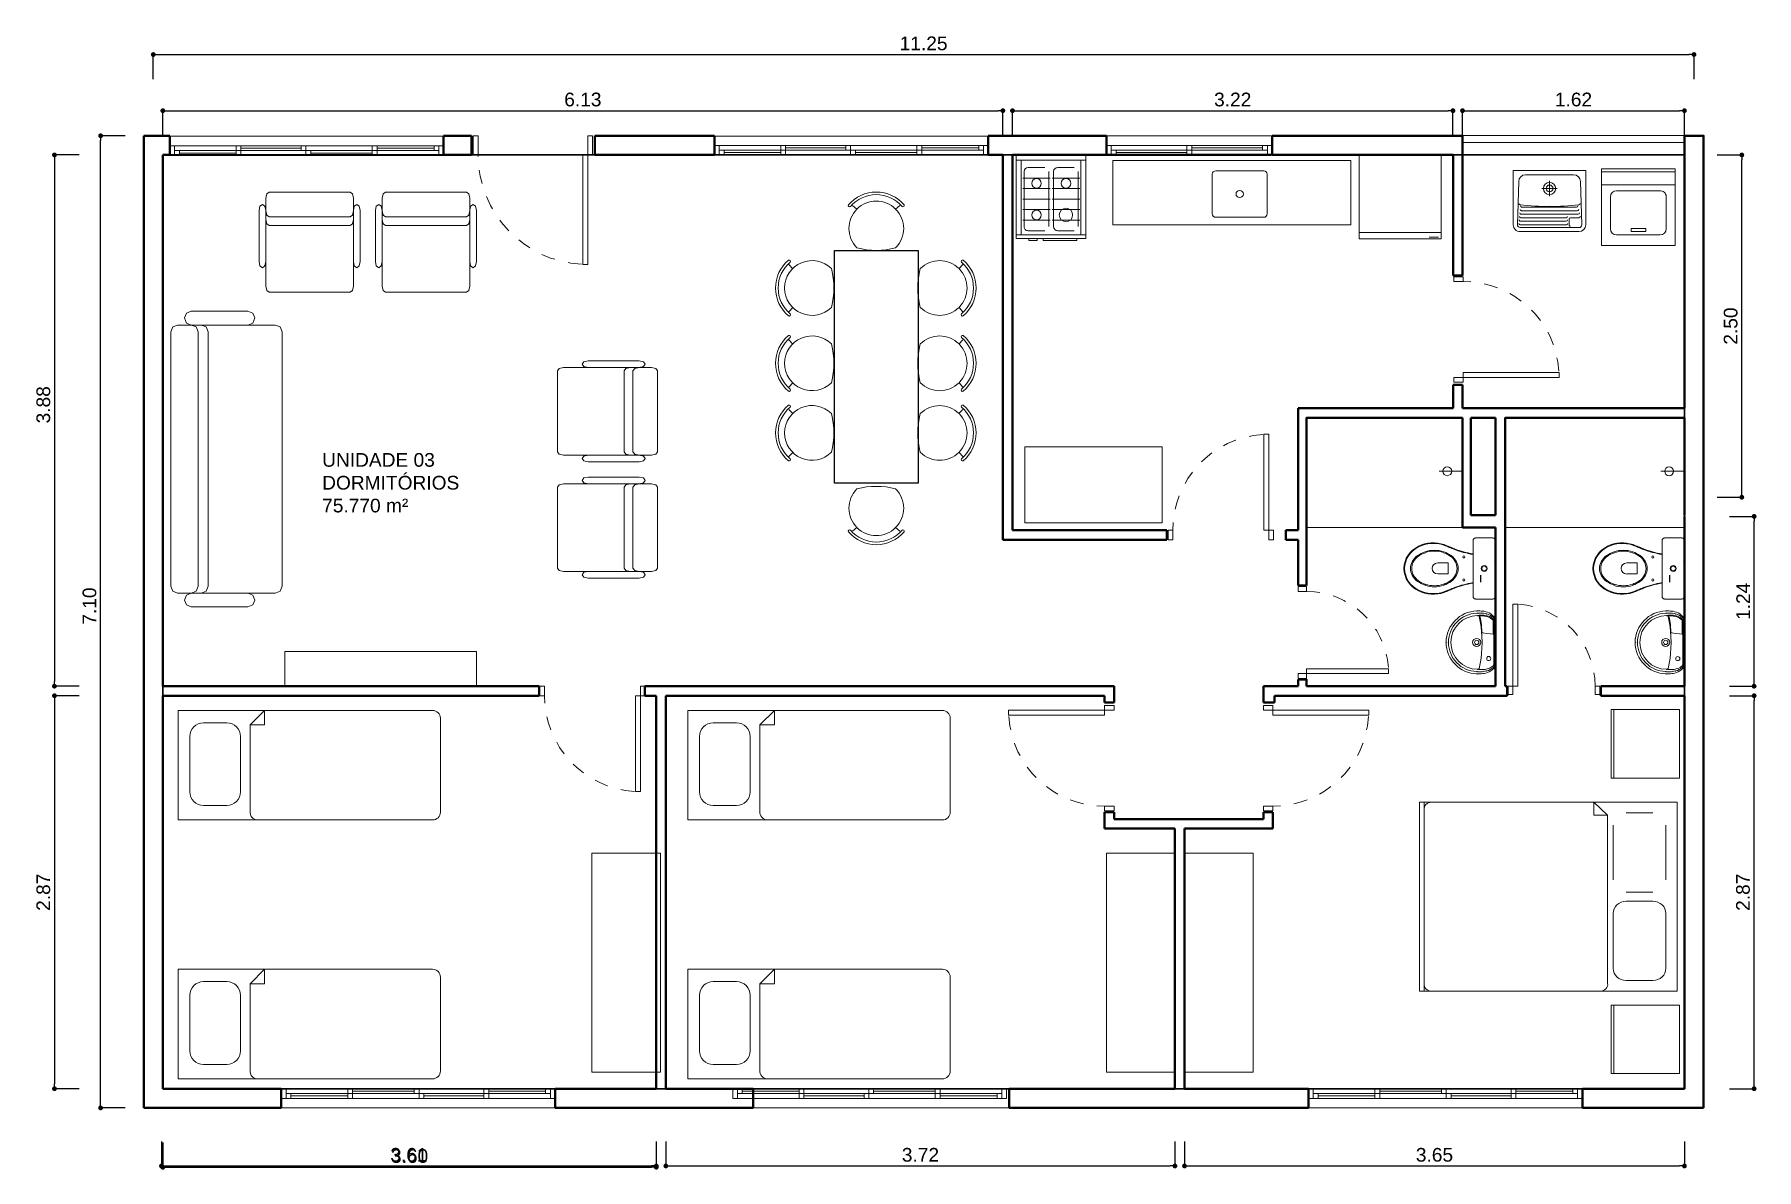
# Model space of a CAD drawing. Header units: millimetres. Extents: x 173 to 410, y -14 to 183.
# Drawn here: x 199.31 to 211.88, y 81.96 to 90.25 of the extents above; entities that cross this region are included whole.
import ezdxf

# ---------------------------------------------------------------- set-up
doc = ezdxf.new("R2010")
doc.units = ezdxf.units.MM
doc.linetypes.add('HIDDEN', pattern=[0.05, 0.025, -0.025])
doc.layers.get('0').update_dxf_attribs({"color": 4})
doc.layers.add('ar-mobiliario', color=7, linetype='Continuous')
doc.layers.add('ar-sanitarios-louças', color=7, linetype='Continuous')
for name, color, linetype, lineweight in [('ARQ Alvenaria', 201, 'Continuous', 40), ('ARQ Anotações', 2, 'Continuous', 5), ('ARQ Caixilharia', 140, 'Continuous', 9), ('ARQ Equipamento', 4, 'Continuous', 18), ('ARQ Projeções', 144, 'HIDDEN', 5), ('ARQ Visto', 152, 'Continuous', 13)]:
    doc.layers.add(name, color=color, linetype=linetype, lineweight=lineweight)
doc.layers.add('ARQ Áreas', color=7, linetype='Continuous', lineweight=30, true_color=0x0ce956, plot=False)
doc.styles.get("Standard").update_dxf_attribs({"font": 'arial.ttf'})
doc.dimstyles.new('Executivo 1-50', dxfattribs={"dimtxt": 0.1, "dimasz": 0.035, "dimexe": 0, "dimexo": 0.0625, "dimgap": 0.03, "dimtad": 1, "dimzin": 0, "dimdsep": 46, "dimtxsty": 'Standard', "dimblk": 'DOT', "dimcen": 0.09, "dimclrd": 8, "dimclre": 8, "dimadec": 0, "dimazin": 0, "dimtfac": 1, "dimtix": 1, "dimtmove": 2, "dimatfit": 3, "dimldrblk": 'DOT', "dimfxl": 0.18, "dimfxlon": 1, "dimtolj": 1, "dimtzin": 0, "dimarcsym": 0})

msp = doc.modelspace()

# ---------------------------------------------------------------- texts
at = {"layer": 'ARQ Anotações', "insert": (201.909, 86.9743), "char_height": 0.1, "attachment_point": 5}
msp.add_mtext('\\pxql;UNIDADE 03\\PDORMITÓRIOS\\P75.770 m²', dxfattribs=at)

# ---------------------------------------------------------------- blocks, each defined once
blk = doc.blocks.new('SLAB_19', base_point=(-13.105, -3.32))
at = {"layer": 'ar-mobiliario', "color": 8, "linetype": 'Continuous', "lineweight": 13, "true_color": 0x747474, "flags": 128}
blk.add_lwpolyline([(-13.105, -3.32), (-13.105, -3.82), (-11.505, -3.82), (-11.505, -3.32)], close=True, dxfattribs=at)
blk = doc.blocks.new('PSN_Single Bed', base_point=(23.006, 28.013))
at = {"layer": 'ar-mobiliario', "color": 8, "linetype": 'Continuous', "lineweight": 13, "true_color": 0x747474}
for p, q in [((23.193, 29.912), (23.193, 29.946)), ((23.993, 29.946), (23.193, 29.946)), ((23.993, 29.912), (23.993, 29.946)), ((23.193, 29.912), (23.193, 28.088)), ((23.383, 29.861), (23.788, 29.861)), ((23.993, 29.912), (23.993, 28.088)), ((23.283, 29.761), (23.283, 29.591)), ((23.888, 29.761), (23.888, 29.591)), ((23.383, 29.491), (23.788, 29.491)), ((23.298, 29.42), (23.193, 29.315)), ((23.193, 29.315), (23.298, 29.315)), ((23.298, 29.315), (23.298, 29.42)), ((23.929, 29.42), (23.298, 29.42)), ((23.936, 28.031), (23.25, 28.031))]:
    blk.add_line(p, q, dxfattribs=at)
for centre, radius, start, end in [((23.383, 29.761), 0.1, 90, 180), ((23.788, 29.761), 0.1, 0, 90), ((23.383, 29.591), 0.1, 180, 270), ((23.788, 29.591), 0.1, 270, 0), ((23.936, 29.364), 0.0571, 0, 97.1348), ((23.25, 28.088), 0.057, 180, 270), ((23.936, 28.088), 0.057, 270, 360)]:
    blk.add_arc(centre, radius, start, end, dxfattribs=at)
blk = doc.blocks.new('PSR_Double Bed', base_point=(23.006, 28.013))
at = {"layer": 'ar-mobiliario', "color": 8, "linetype": 'Continuous', "lineweight": 13, "true_color": 0x747474}
for p, q in [((23.024, 29.732), (23.059, 29.732)), ((23.024, 28.182), (23.024, 29.732)), ((23.059, 29.732), (24.94, 29.732)), ((23.059, 28.182), (23.059, 29.732)), ((24.448, 29.626), (24.343, 29.732)), ((24.343, 29.732), (24.343, 29.626)), ((24.343, 29.626), (24.448, 29.626)), ((24.448, 28.245), (24.448, 29.626)), ((24.79, 29.645), (24.59, 29.645)), ((24.94, 29.732), (24.974, 29.732)), ((24.974, 28.182), (24.974, 29.732)), ((24.49, 29.545), (24.49, 29.095)), ((24.89, 29.545), (24.89, 29.095)), ((24.79, 28.995), (24.59, 28.995)), ((24.79, 28.919), (24.59, 28.919)), ((24.49, 28.369), (24.49, 28.819)), ((24.89, 28.369), (24.89, 28.819)), ((23.024, 28.182), (23.059, 28.182)), ((23.059, 28.182), (24.94, 28.182)), ((24.79, 28.269), (24.59, 28.269)), ((24.94, 28.182), (24.974, 28.182))]:
    blk.add_line(p, q, dxfattribs=at)
for centre, radius, start, end in [((23.115, 29.675), 0.0571, 90, 187.1348), ((24.59, 28.819), 0.1, 90, 180), ((24.79, 28.819), 0.1, 0, 90), ((24.59, 28.369), 0.1, 180, 270), ((24.79, 28.369), 0.1, 270, 0), ((23.115, 28.238), 0.0571, 172.8651, 270), ((24.392, 28.238), 0.0571, 270, 7.1348)]:
    blk.add_arc(centre, radius, start, end, dxfattribs=at)
blk = doc.blocks.new('Cab Base 1D-Drawer_2', base_point=(23.006, 28.013))
at = {"layer": 'ar-mobiliario', "color": 8, "linetype": 'Continuous', "lineweight": 13, "true_color": 0x747474}
for p, q in [((23.006, 28.513), (23.506, 28.513)), ((23.006, 28.013), (23.006, 28.513)), ((23.006, 28.493), (23.506, 28.493)), ((23.506, 28.013), (23.506, 28.513)), ((23.006, 28.013), (23.506, 28.013))]:
    blk.add_line(p, q, dxfattribs=at)
blk = doc.blocks.new('SLAB_18', base_point=(-7.555, -6.26))
at = {"layer": 'ar-mobiliario', "color": 8, "linetype": 'Continuous', "lineweight": 13, "true_color": 0x747474, "flags": 128}
blk.add_lwpolyline([(-7.555, -6.26), (-7.302, -6.26), (-7.302, -4.86), (-7.555, -4.86)], close=True, dxfattribs=at)
blk = doc.blocks.new('PSR_Tanque 25L', base_point=(23.006, 28.013))
at = {"layer": 'ar-sanitarios-louças', "color": 8, "linetype": 'Continuous', "lineweight": 13, "true_color": 0x747474}
for p, q in [((22.871, 28.408), (23.401, 28.408)), ((22.871, 28.408), (22.871, 28.013)), ((22.911, 28.328), (22.901, 28.013)), ((22.961, 28.378), (23.311, 28.378)), ((23.136, 28.278), (23.136, 28.334)), ((23.194, 28.408), (23.248, 28.408)), ((23.361, 28.328), (23.371, 28.013)), ((23.401, 28.408), (23.401, 28.013)), ((23.136, 28.278), (23.08, 28.278)), ((23.136, 28.278), (23.192, 28.278)), ((23.136, 28.278), (23.136, 28.222)), ((22.926, 28.064), (23.136, 28.064)), ((22.929, 28.09), (23.136, 28.09)), ((22.932, 28.115), (23.136, 28.115)), ((22.935, 28.141), (23.136, 28.141)), ((23.333, 28.141), (23.136, 28.141)), ((23.339, 28.115), (23.136, 28.115)), ((23.346, 28.09), (23.136, 28.09)), ((23.257, 28.064), (23.136, 28.064)), ((23.279, 28.012), (23.279, 28.054)), ((23.289, 28.064), (23.351, 28.064)), ((22.921, 28.013), (23.136, 28.013)), ((23.351, 27.993), (22.921, 27.993)), ((23.351, 27.963), (22.921, 27.963)), ((22.923, 28.039), (23.136, 28.039)), ((23.258, 28.039), (23.136, 28.039)), ((23.26, 28.013), (23.136, 28.013))]:
    blk.add_line(p, q, dxfattribs=at)
for radius in [0.0452, 0.025]:
    blk.add_circle((23.136, 28.278), radius, dxfattribs=at)
for centre, radius, start, end in [((22.961, 28.328), 0.05, 90, 180), ((23.311, 28.328), 0.05, 0, 90), ((22.922, 28.169), 0.01, 180, 270), ((23.35, 28.169), 0.01, 270, 0), ((22.923, 28.049), 0.01, 180, 270), ((22.926, 28.074), 0.01, 180, 270), ((22.929, 28.1), 0.01, 180, 270), ((23.095, 29.402), 1.255, 262.0871, 271.891), ((22.932, 28.125), 0.01, 180, 270), ((22.935, 28.151), 0.01, 180, 270), ((23.177, 29.402), 1.255, 268.109, 277.9129), ((23.257, 28.074), 0.01, 270, 0), ((23.258, 28.049), 0.01, 270, 0), ((23.289, 28.054), 0.01, 90, 180), ((23.333, 28.151), 0.01, 270, 0), ((23.339, 28.125), 0.01, 270, 0), ((23.346, 28.1), 0.01, 270, 0), ((23.351, 28.074), 0.01, 270, 0), ((22.921, 28.013), 0.05, 180, 270), ((22.921, 28.013), 0.02, 178.6718, 270), ((22.921, 28.023), 0.01, 180, 270), ((23.26, 28.023), 0.01, 270, 0), ((23.289, 28.012), 0.01, 180, 270), ((23.351, 28.013), 0.05, 270, 0), ((23.351, 28.012), 0.02, 270, 1.3282)]:
    blk.add_arc(centre, radius, start, end, dxfattribs=at)
blk = doc.blocks.new('PSN_LoveSeat Basic', base_point=(23.006, 28.013))
at = {"layer": 'ar-mobiliario', "color": 8, "linetype": 'Continuous', "lineweight": 13, "true_color": 0x747474}
for p, q in [((23.006, 28.776), (23.02, 28.812)), ((23.02, 28.812), (23.056, 28.826)), ((23.056, 28.826), (24.277, 28.826)), ((24.312, 28.812), (24.277, 28.826)), ((24.327, 28.776), (24.312, 28.812)), ((23.006, 28.063), (23.006, 28.776)), ((24.327, 28.063), (24.327, 28.776)), ((22.904, 28.576), (22.918, 28.612)), ((22.904, 28.576), (22.904, 28.163)), ((22.918, 28.612), (22.954, 28.626)), ((22.99, 28.612), (22.954, 28.626)), ((23.006, 28.576), (22.99, 28.612)), ((24.327, 28.576), (24.341, 28.612)), ((24.341, 28.612), (24.378, 28.626)), ((24.414, 28.612), (24.378, 28.626)), ((24.428, 28.576), (24.414, 28.612)), ((24.428, 28.576), (24.428, 28.163)), ((23.006, 28.235), (23.02, 28.271)), ((23.02, 28.271), (23.056, 28.285)), ((23.056, 28.285), (24.277, 28.285)), ((24.312, 28.271), (24.277, 28.285)), ((24.327, 28.235), (24.312, 28.271)), ((22.904, 28.163), (22.918, 28.127)), ((22.918, 28.127), (22.954, 28.113)), ((22.99, 28.127), (22.954, 28.113)), ((23.006, 28.163), (22.99, 28.127)), ((23.006, 28.163), (23.02, 28.199)), ((23.02, 28.199), (23.056, 28.213)), ((23.056, 28.213), (24.277, 28.213)), ((24.312, 28.199), (24.277, 28.213)), ((24.327, 28.163), (24.312, 28.199)), ((24.327, 28.163), (24.341, 28.127)), ((24.341, 28.127), (24.378, 28.113)), ((24.414, 28.127), (24.378, 28.113)), ((24.428, 28.163), (24.414, 28.127)), ((23.006, 28.063), (23.02, 28.027)), ((23.02, 28.027), (23.056, 28.013)), ((23.056, 28.013), (24.277, 28.013)), ((24.312, 28.027), (24.277, 28.013)), ((24.327, 28.063), (24.312, 28.027))]:
    blk.add_line(p, q, dxfattribs=at)
blk = doc.blocks.new('_DOT')
at = {"color": 0, "linetype": 'ByBlock', "lineweight": -2}
blk.add_line((-0.5, 0), (-1, 0), dxfattribs=at)
at = {"color": 0, "linetype": 'ByBlock', "const_width": 0.5}
blk.add_lwpolyline([(-0.25, 0, 1), (0.25, 0, 1)], format="xyb", close=True, dxfattribs=at)
blk = doc.blocks.new('*D2293')
at = {"layer": 'ARQ Anotações', "color": 8, "lineweight": -2, "transparency": 16777216}
for p, q in [((200.175, 89.922), (200.175, 90.102)), ((200.21, 90.102), (211.39, 90.102)), ((211.425, 89.922), (211.425, 90.102))]:
    blk.add_line(p, q, dxfattribs=at)
at = {"layer": 'Defpoints', "color": 0, "transparency": 16777216}
for p in [(211.425, 90.102), (200.175, 89.208), (211.425, 89.208)]:
    blk.add_point(p, dxfattribs=at)
at = {"layer": 'ARQ Anotações', "color": 8, "lineweight": -2, "transparency": 16777216, "xscale": 0.035, "yscale": 0.035, "zscale": 0.035, "rotation": 180}
blk.add_blockref('_DOT', (200.175, 90.102), dxfattribs=at)
at = {"layer": 'ARQ Anotações', "color": 8, "lineweight": -2, "transparency": 16777216, "xscale": 0.035, "yscale": 0.035, "zscale": 0.035}
blk.add_blockref('_DOT', (211.425, 90.102), dxfattribs=at)
at = {"layer": 'ARQ Anotações', "color": 0, "transparency": 16777216, "insert": (205.8, 90.183), "char_height": 0.1, "attachment_point": 5}
blk.add_mtext('\\A1;11.25', dxfattribs=at)
blk = doc.blocks.new('*D2294')
at = {"layer": 'ARQ Anotações', "color": 8, "lineweight": -2, "transparency": 16777216}
for p, q in [((199.971, 89.509), (199.791, 89.509)), ((199.791, 82.444), (199.791, 89.474)), ((199.971, 82.409), (199.791, 82.409))]:
    blk.add_line(p, q, dxfattribs=at)
at = {"layer": 'Defpoints', "color": 0, "transparency": 16777216}
for p in [(199.791, 89.509), (200.105, 89.509), (200.105, 82.409)]:
    blk.add_point(p, dxfattribs=at)
at = {"layer": 'ARQ Anotações', "color": 8, "lineweight": -2, "transparency": 16777216, "xscale": 0.035, "yscale": 0.035, "zscale": 0.035}
for p, rotation in [((199.791, 89.509), 90), ((199.791, 82.409), 270)]:
    blk.add_blockref('_DOT', p, dxfattribs=dict(at, rotation=rotation))
at = {"layer": 'ARQ Anotações', "color": 0, "transparency": 16777216, "insert": (199.71, 86.074), "char_height": 0.1, "attachment_point": 5, "rotation": 90}
blk.add_mtext('\\A1;7.10', dxfattribs=at)
blk = doc.blocks.new('*D2295')
at = {"layer": 'ARQ Anotações', "color": 8, "lineweight": -2, "transparency": 16777216}
for p, q in [((203.918, 82.165), (203.918, 81.985)), ((207.635, 82.165), (207.635, 81.985)), ((203.953, 81.985), (207.6, 81.985))]:
    blk.add_line(p, q, dxfattribs=at)
at = {"layer": 'Defpoints', "color": 0, "transparency": 16777216}
for p in [(203.918, 82.549), (207.635, 82.549), (207.635, 81.985)]:
    blk.add_point(p, dxfattribs=at)
at = {"layer": 'ARQ Anotações', "color": 8, "lineweight": -2, "transparency": 16777216, "xscale": 0.035, "yscale": 0.035, "zscale": 0.035, "rotation": 180}
blk.add_blockref('_DOT', (203.918, 81.985), dxfattribs=at)
at = {"layer": 'ARQ Anotações', "color": 8, "lineweight": -2, "transparency": 16777216, "xscale": 0.035, "yscale": 0.035, "zscale": 0.035}
blk.add_blockref('_DOT', (207.635, 81.985), dxfattribs=at)
at = {"layer": 'ARQ Anotações', "color": 0, "transparency": 16777216, "insert": (205.777, 82.066), "char_height": 0.1, "attachment_point": 5}
blk.add_mtext('\\A1;3.72', dxfattribs=at)
blk = doc.blocks.new('*D2296')
at = {"layer": 'ARQ Anotações', "color": 8, "lineweight": -2, "transparency": 16777216}
for p, q in [((207.705, 82.165), (207.705, 81.985)), ((211.355, 82.165), (211.355, 81.985)), ((207.74, 81.985), (211.32, 81.985))]:
    blk.add_line(p, q, dxfattribs=at)
at = {"layer": 'Defpoints', "color": 0, "transparency": 16777216}
for p in [(207.705, 82.549), (211.355, 82.549), (211.355, 81.985)]:
    blk.add_point(p, dxfattribs=at)
at = {"layer": 'ARQ Anotações', "color": 8, "lineweight": -2, "transparency": 16777216, "xscale": 0.035, "yscale": 0.035, "zscale": 0.035, "rotation": 180}
blk.add_blockref('_DOT', (207.705, 81.985), dxfattribs=at)
at = {"layer": 'ARQ Anotações', "color": 8, "lineweight": -2, "transparency": 16777216, "xscale": 0.035, "yscale": 0.035, "zscale": 0.035}
blk.add_blockref('_DOT', (211.355, 81.985), dxfattribs=at)
at = {"layer": 'ARQ Anotações', "color": 0, "transparency": 16777216, "insert": (209.53, 82.066), "char_height": 0.1, "attachment_point": 5}
blk.add_mtext('\\A1;3.65', dxfattribs=at)
blk = doc.blocks.new('*D2297')
at = {"layer": 'ARQ Anotações', "color": 8, "lineweight": -2, "transparency": 16777216}
for p, q in [((211.684, 85.419), (211.864, 85.419)), ((211.864, 82.584), (211.864, 85.384)), ((211.684, 82.549), (211.864, 82.549))]:
    blk.add_line(p, q, dxfattribs=at)
at = {"layer": 'Defpoints', "color": 0, "transparency": 16777216}
for p in [(211.355, 85.419), (211.864, 85.419), (211.355, 82.549)]:
    blk.add_point(p, dxfattribs=at)
at = {"layer": 'ARQ Anotações', "color": 8, "lineweight": -2, "transparency": 16777216, "xscale": 0.035, "yscale": 0.035, "zscale": 0.035}
for p, rotation in [((211.864, 85.419), 90), ((211.864, 82.549), 270)]:
    blk.add_blockref('_DOT', p, dxfattribs=dict(at, rotation=rotation))
at = {"layer": 'ARQ Anotações', "color": 0, "transparency": 16777216, "insert": (211.783, 83.984), "char_height": 0.1, "attachment_point": 5, "rotation": 90}
blk.add_mtext('\\A1;2.87', dxfattribs=at)
blk = doc.blocks.new('*D2298')
at = {"layer": 'ARQ Anotações', "color": 8, "lineweight": -2, "transparency": 16777216}
for p, q in [((211.684, 86.729), (211.864, 86.729)), ((211.864, 85.524), (211.864, 86.694)), ((211.684, 85.489), (211.864, 85.489))]:
    blk.add_line(p, q, dxfattribs=at)
at = {"layer": 'Defpoints', "color": 0, "transparency": 16777216}
for p in [(211.355, 86.729), (211.864, 86.729), (211.355, 85.489)]:
    blk.add_point(p, dxfattribs=at)
at = {"layer": 'ARQ Anotações', "color": 8, "lineweight": -2, "transparency": 16777216, "xscale": 0.035, "yscale": 0.035, "zscale": 0.035}
for p, rotation in [((211.864, 86.729), 90), ((211.864, 85.489), 270)]:
    blk.add_blockref('_DOT', p, dxfattribs=dict(at, rotation=rotation))
at = {"layer": 'ARQ Anotações', "color": 0, "transparency": 16777216, "insert": (211.784, 86.109), "char_height": 0.1, "attachment_point": 5, "rotation": 90}
blk.add_mtext('\\A1;1.24', dxfattribs=at)
blk = doc.blocks.new('*D2299')
at = {"layer": 'ARQ Anotações', "color": 8, "lineweight": -2, "transparency": 16777216}
for p, q in [((211.594, 89.369), (211.774, 89.369)), ((211.774, 86.904), (211.774, 89.334)), ((211.594, 86.869), (211.774, 86.869))]:
    blk.add_line(p, q, dxfattribs=at)
at = {"layer": 'Defpoints', "color": 0, "transparency": 16777216}
for p in [(211.355, 89.369), (211.774, 89.369), (211.355, 86.869)]:
    blk.add_point(p, dxfattribs=at)
at = {"layer": 'ARQ Anotações', "color": 8, "lineweight": -2, "transparency": 16777216, "xscale": 0.035, "yscale": 0.035, "zscale": 0.035}
for p, rotation in [((211.774, 89.369), 90), ((211.774, 86.869), 270)]:
    blk.add_blockref('_DOT', p, dxfattribs=dict(at, rotation=rotation))
at = {"layer": 'ARQ Anotações', "color": 0, "transparency": 16777216, "insert": (211.693, 88.119), "char_height": 0.1, "attachment_point": 5, "rotation": 90}
blk.add_mtext('\\A1;2.50', dxfattribs=at)
blk = doc.blocks.new('*D2300')
at = {"layer": 'ARQ Anotações', "color": 8, "lineweight": -2, "transparency": 16777216}
for p, q in [((199.634, 89.369), (199.454, 89.369)), ((199.454, 89.334), (199.454, 85.524)), ((199.634, 85.489), (199.454, 85.489))]:
    blk.add_line(p, q, dxfattribs=at)
at = {"layer": 'Defpoints', "color": 0, "transparency": 16777216}
for p in [(200.175, 89.369), (199.454, 85.489), (200.245, 85.489)]:
    blk.add_point(p, dxfattribs=at)
at = {"layer": 'ARQ Anotações', "color": 8, "lineweight": -2, "transparency": 16777216, "xscale": 0.035, "yscale": 0.035, "zscale": 0.035}
for p, rotation in [((199.454, 89.369), 90), ((199.454, 85.489), 270)]:
    blk.add_blockref('_DOT', p, dxfattribs=dict(at, rotation=rotation))
at = {"layer": 'ARQ Anotações', "color": 0, "transparency": 16777216, "insert": (199.373, 87.544), "char_height": 0.1, "attachment_point": 5, "rotation": 90}
blk.add_mtext('\\A1;3.88', dxfattribs=at)
blk = doc.blocks.new('*D2301')
at = {"layer": 'ARQ Anotações', "color": 8, "lineweight": -2, "transparency": 16777216}
for p, q in [((199.634, 85.419), (199.454, 85.419)), ((199.454, 85.384), (199.454, 82.584)), ((199.634, 82.549), (199.454, 82.549))]:
    blk.add_line(p, q, dxfattribs=at)
at = {"layer": 'Defpoints', "color": 0, "transparency": 16777216}
for p in [(200.245, 85.419), (199.454, 82.549), (200.245, 82.549)]:
    blk.add_point(p, dxfattribs=at)
at = {"layer": 'ARQ Anotações', "color": 8, "lineweight": -2, "transparency": 16777216, "xscale": 0.035, "yscale": 0.035, "zscale": 0.035}
for p, rotation in [((199.454, 85.419), 90), ((199.454, 82.549), 270)]:
    blk.add_blockref('_DOT', p, dxfattribs=dict(at, rotation=rotation))
at = {"layer": 'ARQ Anotações', "color": 0, "transparency": 16777216, "insert": (199.373, 83.984), "char_height": 0.1, "attachment_point": 5, "rotation": 90}
blk.add_mtext('\\A1;2.87', dxfattribs=at)
blk = doc.blocks.new('*D2302')
at = {"layer": 'ARQ Anotações', "color": 8, "lineweight": -2, "transparency": 16777216}
for p, q in [((200.245, 89.512), (200.245, 89.692)), ((200.28, 89.692), (206.344, 89.692)), ((206.379, 89.512), (206.379, 89.692))]:
    blk.add_line(p, q, dxfattribs=at)
at = {"layer": 'Defpoints', "color": 0, "transparency": 16777216}
for p in [(206.379, 89.692), (200.245, 89.369), (206.379, 89.369)]:
    blk.add_point(p, dxfattribs=at)
at = {"layer": 'ARQ Anotações', "color": 8, "lineweight": -2, "transparency": 16777216, "xscale": 0.035, "yscale": 0.035, "zscale": 0.035, "rotation": 180}
blk.add_blockref('_DOT', (200.245, 89.692), dxfattribs=at)
at = {"layer": 'ARQ Anotações', "color": 8, "lineweight": -2, "transparency": 16777216, "xscale": 0.035, "yscale": 0.035, "zscale": 0.035}
blk.add_blockref('_DOT', (206.379, 89.692), dxfattribs=at)
at = {"layer": 'ARQ Anotações', "color": 0, "transparency": 16777216, "insert": (203.312, 89.773), "char_height": 0.1, "attachment_point": 5}
blk.add_mtext('\\A1;6.13', dxfattribs=at)
blk = doc.blocks.new('*D2303')
at = {"layer": 'ARQ Anotações', "color": 8, "lineweight": -2, "transparency": 16777216}
for p, q in [((206.449, 89.512), (206.449, 89.692)), ((206.484, 89.692), (209.63, 89.692)), ((209.665, 89.512), (209.665, 89.692))]:
    blk.add_line(p, q, dxfattribs=at)
at = {"layer": 'Defpoints', "color": 0, "transparency": 16777216}
for p in [(209.665, 89.692), (206.449, 89.369), (209.665, 89.369)]:
    blk.add_point(p, dxfattribs=at)
at = {"layer": 'ARQ Anotações', "color": 8, "lineweight": -2, "transparency": 16777216, "xscale": 0.035, "yscale": 0.035, "zscale": 0.035, "rotation": 180}
blk.add_blockref('_DOT', (206.449, 89.692), dxfattribs=at)
at = {"layer": 'ARQ Anotações', "color": 8, "lineweight": -2, "transparency": 16777216, "xscale": 0.035, "yscale": 0.035, "zscale": 0.035}
blk.add_blockref('_DOT', (209.665, 89.692), dxfattribs=at)
at = {"layer": 'ARQ Anotações', "color": 0, "transparency": 16777216, "insert": (208.057, 89.773), "char_height": 0.1, "attachment_point": 5}
blk.add_mtext('\\A1;3.22', dxfattribs=at)
blk = doc.blocks.new('*D2304')
at = {"layer": 'ARQ Anotações', "color": 8, "lineweight": -2, "transparency": 16777216}
for p, q in [((209.735, 89.512), (209.735, 89.692)), ((209.77, 89.692), (211.32, 89.692)), ((211.355, 89.512), (211.355, 89.692))]:
    blk.add_line(p, q, dxfattribs=at)
at = {"layer": 'Defpoints', "color": 0, "transparency": 16777216}
for p in [(211.355, 89.692), (209.735, 89.369), (211.355, 89.369)]:
    blk.add_point(p, dxfattribs=at)
at = {"layer": 'ARQ Anotações', "color": 8, "lineweight": -2, "transparency": 16777216, "xscale": 0.035, "yscale": 0.035, "zscale": 0.035, "rotation": 180}
blk.add_blockref('_DOT', (209.735, 89.692), dxfattribs=at)
at = {"layer": 'ARQ Anotações', "color": 8, "lineweight": -2, "transparency": 16777216, "xscale": 0.035, "yscale": 0.035, "zscale": 0.035}
blk.add_blockref('_DOT', (211.355, 89.692), dxfattribs=at)
at = {"layer": 'ARQ Anotações', "color": 0, "transparency": 16777216, "insert": (210.545, 89.773), "char_height": 0.1, "attachment_point": 5}
blk.add_mtext('\\A1;1.62', dxfattribs=at)
blk = doc.blocks.new('Folha 72')
at = {"color": 0, "linetype": 'ByBlock', "lineweight": -2}
for p, q in [((0.35, 0.7), (0.315, 0.7)), ((0.315, 0), (0.315, 0.7)), ((0.35, 0), (0.35, 0.7)), ((-0.385, 0), (-0.35, 0)), ((-0.385, -0.07), (-0.385, 0)), ((-0.35, 0), (-0.35, -0.07)), ((0.35, 0), (0.315, 0)), ((0.385, 0), (0.35, 0)), ((0.35, 0), (0.35, -0.07)), ((0.385, -0.07), (0.385, 0)), ((-0.35, -0.07), (-0.385, -0.07)), ((0.35, -0.07), (0.385, -0.07))]:
    blk.add_line(p, q, dxfattribs=at)
at = {"layer": 'ARQ Projeções'}
blk.add_arc((0.35, 0), 0.7, 93.6334, 180, dxfattribs=at)
blk = doc.blocks.new('Folha 82')
for p, q in [((0.4, 0.8), (0.365, 0.8)), ((0.365, 0), (0.365, 0.8)), ((0.4, 0), (0.4, 0.8)), ((-0.435, 0), (-0.4, 0)), ((-0.435, -0.14), (-0.435, 0)), ((-0.4, 0), (-0.4, -0.14)), ((0.4, 0), (0.365, 0)), ((0.435, 0), (0.4, 0)), ((0.4, 0), (0.4, -0.14)), ((0.435, -0.14), (0.435, 0)), ((-0.4, -0.14), (-0.435, -0.14)), ((0.4, -0.14), (0.435, -0.14))]:
    blk.add_line(p, q)
at = {"layer": 'ARQ Projeções'}
blk.add_arc((0.4, 0), 0.8, 93.1802, 180, dxfattribs=at)
blk = doc.blocks.new('Janela de correr_3')
at = {"lineweight": 13}
for p, q in [((0.403, 0), (-0.603, 0)), ((-0.603, 0), (-0.603, -0.07)), ((-0.568, -0.07), (-0.568, 0)), ((-0.533, -0.035), (-0.533, 0)), ((-0.118, -0.07), (-0.118, 0)), ((-0.082, -0.07), (-0.082, 0)), ((1.397, 0), (0.392, 0)), ((0.403, -0.07), (0.403, 0)), ((0.403, -0.07), (0.403, 0)), ((0.438, -0.035), (0.438, 0)), ((0.877, -0.07), (0.877, 0)), ((0.912, -0.07), (0.912, 0)), ((1.362, -0.07), (1.362, 0)), ((1.397, -0.07), (1.397, 0)), ((-0.603, -0.07), (0.403, -0.07)), ((-0.568, -0.035), (0.403, -0.035)), ((-0.533, -0.018), (-0.118, -0.018)), ((-0.082, -0.053), (0.368, -0.053)), ((0.368, -0.07), (0.368, -0.035)), ((0.392, -0.07), (1.397, -0.07)), ((0.403, -0.035), (1.362, -0.035)), ((0.438, -0.018), (0.877, -0.018)), ((0.912, -0.053), (1.327, -0.053)), ((1.327, -0.07), (1.327, -0.035))]:
    blk.add_line(p, q, dxfattribs=at)
blk = doc.blocks.new('Janela de correr')
for p, q in [((0.605, 0), (-0.605, 0)), ((-0.605, 0), (-0.605, -0.07)), ((-0.57, -0.07), (-0.57, 0)), ((-0.535, -0.035), (-0.535, 0)), ((-0.018, -0.07), (-0.018, 0)), ((0.018, -0.07), (0.018, 0)), ((0.57, -0.07), (0.57, 0)), ((0.605, -0.07), (0.605, 0)), ((-0.605, -0.07), (0.605, -0.07)), ((-0.57, -0.035), (0.57, -0.035)), ((-0.535, -0.018), (-0.018, -0.018)), ((0.018, -0.053), (0.535, -0.053)), ((0.535, -0.07), (0.535, -0.035))]:
    blk.add_line(p, q)
blk = doc.blocks.new('*D2734')
at = {"layer": 'ARQ Áreas', "color": 8, "lineweight": -2, "transparency": 16777216}
for p, q in [((200.245, 82.156), (200.245, 81.976)), ((203.848, 82.156), (203.848, 81.976)), ((200.28, 81.976), (203.813, 81.976))]:
    blk.add_line(p, q, dxfattribs=at)
at = {"layer": 'Defpoints', "color": 0, "transparency": 16777216}
for p in [(200.245, 82.36), (203.848, 82.36), (203.848, 81.976)]:
    blk.add_point(p, dxfattribs=at)
at = {"layer": 'ARQ Áreas', "color": 8, "lineweight": -2, "transparency": 16777216, "xscale": 0.035, "yscale": 0.035, "zscale": 0.035, "rotation": 180}
blk.add_blockref('_DOT', (200.245, 81.976), dxfattribs=at)
at = {"layer": 'ARQ Áreas', "color": 8, "lineweight": -2, "transparency": 16777216, "xscale": 0.035, "yscale": 0.035, "zscale": 0.035}
blk.add_blockref('_DOT', (203.848, 81.976), dxfattribs=at)
at = {"layer": 'ARQ Áreas', "color": 0, "transparency": 16777216, "insert": (202.047, 82.057), "char_height": 0.1, "attachment_point": 5}
blk.add_mtext('\\A1;3.60', dxfattribs=at)
blk = doc.blocks.new('PSR_cuba cozinha', base_point=(23.006, 28.013))
at = {"layer": 'ar-sanitarios-louças', "color": 8, "linetype": 'Continuous', "lineweight": 13, "true_color": 0x747474}
for p, q in [((23.085, 28.544), (23.085, 28.337)), ((23.11, 28.569), (23.41, 28.569)), ((23.435, 28.544), (23.435, 28.194)), ((23.085, 28.194), (23.085, 28.337)), ((23.11, 28.169), (23.41, 28.169))]:
    blk.add_line(p, q, dxfattribs=at)
blk.add_circle((23.26, 28.369), 0.0269, dxfattribs=at)
for centre, start, end in [((23.11, 28.544), 90, 180), ((23.41, 28.544), 0, 90), ((23.11, 28.194), 180, 270), ((23.41, 28.194), 270, 0)]:
    blk.add_arc(centre, 0.025, start, end, dxfattribs=at)
blk = doc.blocks.new('PSR_Fridge 1Door', base_point=(23.006, 28.013))
at = {"layer": 'ar-mobiliario', "color": 8, "linetype": 'Continuous', "lineweight": 13, "true_color": 0x747474}
for p, q in [((23.006, 28.661), (23.006, 28.013)), ((23.006, 28.661), (23.717, 28.661)), ((23.717, 28.013), (23.717, 28.661)), ((23.006, 28.064), (23.717, 28.064)), ((23.006, 28.013), (23.717, 28.013)), ((23.612, 28.028), (23.693, 28.028))]:
    blk.add_line(p, q, dxfattribs=at)
blk = doc.blocks.new('PSR_Fogão4 bocas', base_point=(23.006, 28.013))
at = {"layer": 'ar-mobiliario', "color": 8, "linetype": 'Continuous', "lineweight": 13, "true_color": 0x747474}
for p, q in [((23.006, 28.623), (23.516, 28.623)), ((23.006, 28.623), (23.006, 28.013)), ((23.006, 28.585), (23.516, 28.585)), ((23.043, 28.585), (23.043, 28.039)), ((23.479, 28.585), (23.479, 28.039)), ((23.516, 28.013), (23.516, 28.623)), ((23.054, 28.454), (23.255, 28.454)), ((23.064, 28.501), (23.064, 28.099)), ((23.094, 28.531), (23.155, 28.531)), ((23.215, 28.531), (23.155, 28.531)), ((23.245, 28.501), (23.245, 28.099)), ((23.269, 28.454), (23.47, 28.454)), ((23.28, 28.501), (23.28, 28.099)), ((23.31, 28.531), (23.37, 28.531)), ((23.43, 28.531), (23.37, 28.531)), ((23.46, 28.501), (23.46, 28.099)), ((23.054, 28.377), (23.255, 28.377)), ((23.054, 28.3), (23.255, 28.3)), ((23.269, 28.377), (23.47, 28.377)), ((23.269, 28.3), (23.47, 28.3)), ((23.054, 28.223), (23.255, 28.223)), ((23.269, 28.223), (23.47, 28.223)), ((23.054, 28.146), (23.255, 28.146)), ((23.094, 28.069), (23.155, 28.069)), ((23.215, 28.069), (23.155, 28.069)), ((23.269, 28.146), (23.47, 28.146)), ((23.31, 28.069), (23.37, 28.069)), ((23.43, 28.069), (23.37, 28.069)), ((23.006, 28.039), (23.516, 28.039)), ((23.006, 28.013), (23.516, 28.013)), ((23.099, 27.998), (23.099, 28.013)), ((23.099, 27.998), (23.159, 27.998)), ((23.159, 28.013), (23.159, 27.998)), ((23.204, 27.998), (23.204, 28.013)), ((23.449, 27.998), (23.204, 27.998)), ((23.449, 27.998), (23.449, 28.013))]:
    blk.add_line(p, q, dxfattribs=at)
for centre, radius in [((23.155, 28.415), 0.035), ((23.37, 28.415), 0.035), ((23.155, 28.184), 0.035), ((23.37, 28.184), 0.0487)]:
    blk.add_circle(centre, radius, dxfattribs=at)
for centre, start, end in [((23.094, 28.501), 90, 180), ((23.31, 28.501), 90, 180), ((23.094, 28.099), 180, 270), ((23.31, 28.099), 180, 270)]:
    blk.add_arc(centre, 0.03, start, end, dxfattribs=at)
blk = doc.blocks.new('CP929_2')
at = {"layer": 'ARQ Equipamento', "lineweight": 13}
for p, q in [((-0.222, -0.027), (-0.224, -0.035)), ((-0.224, -0.035), (-0.224, -0.159)), ((-0.218, -0.021), (-0.222, -0.027)), ((-0.212, -0.016), (-0.218, -0.021)), ((-0.204, -0.015), (-0.212, -0.016)), ((-0.204, -0.015), (0.204, -0.015)), ((0.204, -0.015), (0.212, -0.016)), ((0.212, -0.016), (0.217, -0.021)), ((0.217, -0.021), (0.222, -0.027)), ((0.222, -0.027), (0.223, -0.035)), ((0.223, -0.035), (0.223, -0.159)), ((-0.224, -0.159), (-0.222, -0.167)), ((-0.222, -0.167), (-0.218, -0.173)), ((-0.218, -0.173), (-0.212, -0.177)), ((-0.212, -0.177), (-0.204, -0.179)), ((-0.204, -0.179), (0, -0.179)), ((-0.103, -0.18), (-0.103, -0.179)), ((0.204, -0.179), (0, -0.179)), ((0.102, -0.18), (0.102, -0.179)), ((0.212, -0.177), (0.204, -0.179)), ((0.217, -0.173), (0.212, -0.177)), ((0.222, -0.167), (0.217, -0.173)), ((0.223, -0.159), (0.222, -0.167)), ((-0.04, -0.437), (-0.04, -0.36)), ((-0.04, -0.36), (0, -0.36)), ((0.04, -0.36), (0, -0.36)), ((0.04, -0.437), (0.04, -0.36))]:
    blk.add_line(p, q, dxfattribs=at)
for centre, radius in [((0, -0.097), 0.0216), ((0, -0.097), 0.018), ((-0.084, -0.246), 0.00752), ((0.084, -0.246), 0.00752)]:
    blk.add_circle(centre, radius, dxfattribs=at)
for centre, radius, start, end in [((-0.859, -0.049), 0.763, 339.6909, 350.163), ((-0.859, -0.049), 0.767, 339.6909, 350.163), ((0.858, -0.049), 0.767, 189.837, 200.3091), ((0.858, -0.049), 0.763, 189.837, 200.3091), ((-26.813, 10.724), 28.863, 337.3538, 337.5183), ((-25.375, 10.125), 27.31, 337.3514, 337.5257), ((0.047, -0.447), 0.178, 142.5178, 162.3784), ((0.046, -0.447), 0.17, 142.5178, 162.3784), ((0.018, -0.424), 0.142, 118.3761, 142.5178), ((0.018, -0.425), 0.135, 118.3761, 142.5178), ((0, -0.39), 0.103, 90, 118.3761), ((0, -0.392), 0.0966, 90, 118.3761), ((0, -0.39), 0.103, 61.6239, 90), ((0, -0.392), 0.0966, 61.6239, 90), ((-0.018, -0.425), 0.135, 37.4822, 61.6239), ((-0.019, -0.424), 0.142, 37.4822, 61.6239), ((-0.047, -0.447), 0.17, 17.6216, 37.4822), ((-0.048, -0.447), 0.178, 17.6216, 37.4822), ((25.374, 10.125), 27.31, 202.4743, 202.6486), ((26.812, 10.724), 28.863, 202.4817, 202.6462), ((0.067, -0.468), 0.255, 162.0904, 205.4458), ((0.063, -0.468), 0.247, 161.867, 205.7625), ((0.092, -0.461), 0.226, 162.3784, 180), ((0.092, -0.461), 0.226, 180, 197.6216), ((0.091, -0.461), 0.217, 162.3784, 180), ((0.091, -0.461), 0.217, 180, 197.6216), ((0, -0.437), 0.0404, 180, 0), ((-0.091, -0.461), 0.217, 360, 17.6216), ((-0.091, -0.461), 0.217, 342.3784, 0), ((-0.093, -0.461), 0.226, 0, 17.6216), ((-0.093, -0.461), 0.226, 342.3784, 360), ((-0.064, -0.468), 0.247, 334.2375, 18.133), ((-0.068, -0.468), 0.255, 334.5542, 17.9096), ((0.008, -0.495), 0.19, 205.7625, 267.2081), ((0.008, -0.495), 0.185, 205.7625, 267.2081), ((0.047, -0.475), 0.178, 197.6216, 217.4822), ((0.046, -0.475), 0.17, 197.6216, 217.4822), ((0.018, -0.498), 0.142, 217.4822, 241.6239), ((0.018, -0.497), 0.135, 217.4822, 241.6239), ((0, -0.532), 0.103, 241.6239, 270), ((0, -0.53), 0.0966, 241.6239, 270), ((-0.009, -0.495), 0.185, 272.7919, 334.2375), ((0, -0.53), 0.0966, 270, 298.3761), ((0, -0.532), 0.103, 270, 298.3761), ((-0.009, -0.495), 0.19, 272.7919, 334.2375), ((-0.018, -0.497), 0.135, 298.3761, 322.5178), ((-0.019, -0.498), 0.142, 298.3761, 322.5178), ((-0.047, -0.475), 0.17, 322.5178, 342.3784), ((-0.048, -0.475), 0.178, 322.5178, 342.3784)]:
    blk.add_arc(centre, radius, start, end, dxfattribs=at)
for p in [(-0.204, -0.015), (0.204, -0.015), (-0.224, -0.159), (-0.103, -0.18), (0.102, -0.18), (0.223, -0.159)]:
    blk.add_point(p, dxfattribs=at)
blk = doc.blocks.new('L915')
at = {"layer": 'ARQ Equipamento', "lineweight": 13}
for p, q in [((-0.172, 0), (-0.181, -0.006)), ((-0.172, 0), (0.172, 0)), ((0.172, 0), (0.181, -0.006)), ((-0.23, -0.114), (-0.229, -0.104)), ((-0.23, -0.125), (-0.23, -0.114)), ((-0.23, -0.136), (-0.23, -0.125)), ((-0.227, -0.083), (-0.229, -0.098)), ((-0.229, -0.104), (-0.229, -0.098)), ((-0.224, -0.07), (-0.227, -0.083)), ((-0.22, -0.058), (-0.224, -0.07)), ((-0.215, -0.046), (-0.22, -0.058)), ((-0.208, -0.034), (-0.215, -0.046)), ((-0.214, -0.098), (-0.213, -0.087)), ((-0.214, -0.105), (-0.214, -0.098)), ((-0.214, -0.114), (-0.214, -0.105)), ((-0.214, -0.121), (-0.214, -0.114)), ((-0.214, -0.125), (-0.214, -0.121)), ((-0.214, -0.125), (-0.214, -0.128)), ((-0.213, -0.087), (-0.211, -0.075)), ((-0.211, -0.075), (-0.208, -0.064)), ((-0.2, -0.023), (-0.208, -0.034)), ((-0.208, -0.064), (-0.204, -0.05)), ((-0.204, -0.05), (-0.198, -0.038)), ((-0.19, -0.013), (-0.2, -0.023)), ((-0.199, -0.097), (-0.198, -0.091)), ((-0.198, -0.102), (-0.199, -0.097)), ((-0.198, -0.038), (-0.192, -0.029)), ((-0.198, -0.084), (-0.197, -0.075)), ((-0.198, -0.091), (-0.198, -0.084)), ((-0.198, -0.108), (-0.198, -0.102)), ((-0.198, -0.113), (-0.198, -0.108)), ((-0.198, -0.119), (-0.198, -0.113)), ((-0.197, -0.125), (-0.198, -0.119)), ((-0.197, -0.075), (-0.194, -0.061)), ((-0.196, -0.13), (-0.197, -0.125)), ((-0.195, -0.125), (-0.196, -0.13)), ((-0.193, -0.122), (-0.195, -0.125)), ((-0.194, -0.061), (-0.191, -0.05)), ((-0.193, -0.093), (-0.194, -0.105)), ((-0.194, -0.105), (-0.194, -0.116)), ((-0.194, -0.116), (-0.184, -0.112)), ((-0.192, -0.08), (-0.193, -0.093)), ((-0.19, -0.118), (-0.193, -0.122)), ((-0.192, -0.029), (-0.185, -0.018)), ((-0.19, -0.067), (-0.192, -0.08)), ((-0.191, -0.05), (-0.188, -0.042)), ((-0.181, -0.006), (-0.19, -0.013)), ((-0.187, -0.056), (-0.19, -0.067)), ((-0.19, -0.118), (-0.166, -0.113)), ((-0.188, -0.042), (-0.182, -0.032)), ((-0.182, -0.046), (-0.187, -0.056)), ((-0.185, -0.018), (-0.177, -0.009)), ((-0.184, -0.112), (-0.173, -0.109)), ((-0.182, -0.032), (-0.177, -0.024)), ((-0.177, -0.036), (-0.182, -0.046)), ((-0.177, -0.009), (-0.169, -0.004)), ((-0.177, -0.024), (-0.171, -0.017)), ((-0.17, -0.026), (-0.177, -0.036)), ((-0.173, -0.109), (-0.161, -0.107)), ((-0.171, -0.017), (-0.164, -0.013)), ((-0.163, -0.018), (-0.17, -0.026)), ((-0.169, -0.004), (0.169, -0.004)), ((-0.166, -0.113), (-0.141, -0.109)), ((-0.164, -0.013), (0.164, -0.013)), ((-0.127, -0.017), (-0.163, -0.018)), ((-0.161, -0.107), (-0.145, -0.105)), ((-0.145, -0.105), (-0.128, -0.103)), ((-0.141, -0.109), (-0.114, -0.105)), ((-0.128, -0.103), (-0.11, -0.101)), ((-0.096, -0.017), (-0.127, -0.017)), ((-0.114, -0.105), (-0.078, -0.102)), ((-0.11, -0.101), (-0.095, -0.099)), ((-0.061, -0.017), (-0.096, -0.017)), ((-0.095, -0.099), (-0.078, -0.099)), ((-0.078, -0.099), (-0.071, -0.098)), ((-0.078, -0.102), (-0.045, -0.1)), ((-0.071, -0.098), (-0.069, -0.09)), ((-0.069, -0.09), (-0.066, -0.067)), ((-0.066, -0.067), (-0.063, -0.037)), ((-0.063, -0.037), (-0.061, -0.017)), ((-0.045, -0.1), (0, -0.098)), ((0.045, -0.1), (0, -0.098)), ((0.078, -0.102), (0.045, -0.1)), ((0.114, -0.105), (0.078, -0.102)), ((0.141, -0.109), (0.114, -0.105)), ((0.166, -0.113), (0.141, -0.109)), ((0.171, -0.017), (0.164, -0.013)), ((0.19, -0.118), (0.166, -0.113)), ((0.177, -0.009), (0.169, -0.004)), ((0.177, -0.024), (0.171, -0.017)), ((0.184, -0.018), (0.177, -0.009)), ((0.182, -0.032), (0.177, -0.024)), ((0.181, -0.006), (0.19, -0.013)), ((0.188, -0.042), (0.182, -0.032)), ((0.192, -0.029), (0.184, -0.018)), ((0.191, -0.05), (0.188, -0.042)), ((0.19, -0.013), (0.2, -0.023)), ((0.19, -0.118), (0.193, -0.122)), ((0.194, -0.061), (0.191, -0.05)), ((0.198, -0.038), (0.192, -0.029)), ((0.193, -0.122), (0.195, -0.125)), ((0.197, -0.075), (0.194, -0.061)), ((0.195, -0.125), (0.196, -0.13)), ((0.196, -0.13), (0.197, -0.125)), ((0.198, -0.084), (0.197, -0.075)), ((0.197, -0.125), (0.198, -0.119)), ((0.204, -0.05), (0.198, -0.038)), ((0.198, -0.091), (0.198, -0.084)), ((0.199, -0.097), (0.198, -0.091)), ((0.198, -0.102), (0.199, -0.097)), ((0.198, -0.108), (0.198, -0.102)), ((0.198, -0.113), (0.198, -0.108)), ((0.198, -0.119), (0.198, -0.113)), ((0.2, -0.023), (0.208, -0.034)), ((0.208, -0.064), (0.204, -0.05)), ((0.208, -0.034), (0.215, -0.046)), ((0.211, -0.075), (0.208, -0.064)), ((0.213, -0.087), (0.211, -0.075)), ((0.214, -0.098), (0.213, -0.087)), ((0.214, -0.105), (0.214, -0.098)), ((0.214, -0.114), (0.214, -0.105)), ((0.214, -0.121), (0.214, -0.114)), ((0.214, -0.125), (0.214, -0.121)), ((0.214, -0.128), (0.214, -0.125)), ((0.215, -0.046), (0.22, -0.058)), ((0.22, -0.058), (0.224, -0.07)), ((0.224, -0.07), (0.227, -0.083)), ((0.227, -0.083), (0.228, -0.093)), ((0.228, -0.093), (0.229, -0.104)), ((0.229, -0.104), (0.23, -0.114)), ((0.23, -0.114), (0.23, -0.125)), ((0.23, -0.125), (0.23, -0.136)), ((-0.228, -0.159), (-0.23, -0.136)), ((-0.224, -0.181), (-0.228, -0.159)), ((-0.218, -0.203), (-0.224, -0.181)), ((-0.21, -0.223), (-0.218, -0.203)), ((-0.214, -0.128), (-0.213, -0.135)), ((-0.213, -0.135), (-0.211, -0.157)), ((-0.211, -0.157), (-0.208, -0.177)), ((-0.2, -0.243), (-0.21, -0.223)), ((-0.208, -0.177), (-0.202, -0.197)), ((-0.202, -0.197), (-0.195, -0.216)), ((-0.189, -0.262), (-0.2, -0.243)), ((-0.195, -0.216), (-0.186, -0.234)), ((-0.186, -0.234), (-0.175, -0.252)), ((0.175, -0.252), (0.186, -0.234)), ((0.186, -0.234), (0.195, -0.216)), ((0.2, -0.243), (0.189, -0.262)), ((0.195, -0.216), (0.202, -0.197)), ((0.21, -0.223), (0.2, -0.243)), ((0.202, -0.197), (0.208, -0.177)), ((0.208, -0.177), (0.211, -0.157)), ((0.218, -0.203), (0.21, -0.223)), ((0.211, -0.157), (0.213, -0.135)), ((0.213, -0.135), (0.214, -0.128)), ((0.224, -0.181), (0.218, -0.203)), ((0.228, -0.159), (0.224, -0.181)), ((0.23, -0.136), (0.228, -0.159)), ((-0.175, -0.278), (-0.189, -0.262)), ((-0.175, -0.252), (-0.162, -0.268)), ((-0.16, -0.295), (-0.175, -0.278)), ((-0.162, -0.268), (-0.148, -0.283)), ((-0.144, -0.309), (-0.16, -0.295)), ((-0.148, -0.283), (-0.133, -0.296)), ((-0.127, -0.322), (-0.144, -0.309)), ((-0.133, -0.296), (-0.117, -0.308)), ((-0.108, -0.333), (-0.127, -0.322)), ((-0.117, -0.308), (-0.1, -0.318)), ((-0.088, -0.342), (-0.108, -0.333)), ((-0.1, -0.318), (-0.082, -0.327)), ((-0.067, -0.35), (-0.088, -0.342)), ((-0.082, -0.327), (-0.062, -0.334)), ((-0.046, -0.355), (-0.067, -0.35)), ((-0.062, -0.334), (-0.042, -0.339)), ((-0.023, -0.359), (-0.046, -0.355)), ((-0.042, -0.339), (-0.022, -0.342)), ((0, -0.36), (-0.023, -0.359)), ((-0.022, -0.342), (0, -0.343)), ((0, -0.343), (0.022, -0.342)), ((0.023, -0.359), (0, -0.36)), ((0.022, -0.342), (0.042, -0.339)), ((0.046, -0.355), (0.023, -0.359)), ((0.042, -0.339), (0.062, -0.334)), ((0.067, -0.35), (0.046, -0.355)), ((0.062, -0.334), (0.082, -0.327)), ((0.088, -0.342), (0.067, -0.35)), ((0.082, -0.327), (0.1, -0.318)), ((0.107, -0.333), (0.088, -0.342)), ((0.1, -0.318), (0.117, -0.308)), ((0.127, -0.322), (0.107, -0.333)), ((0.117, -0.308), (0.133, -0.296)), ((0.144, -0.309), (0.127, -0.322)), ((0.133, -0.296), (0.148, -0.283)), ((0.16, -0.295), (0.144, -0.309)), ((0.148, -0.283), (0.162, -0.268)), ((0.175, -0.278), (0.16, -0.295)), ((0.162, -0.268), (0.175, -0.252)), ((0.189, -0.262), (0.175, -0.278))]:
    blk.add_line(p, q, dxfattribs=at)
for centre, radius in [((0, -0.137), 0.0295), ((0, -0.137), 0.0161), ((0.118, -0.049), 0.0151)]:
    blk.add_circle(centre, radius, dxfattribs=at)
blk.add_arc((0, -0.13), 0.196, 180, 360, dxfattribs=at)
for p in [(-0.208, -0.064), (-0.198, -0.084), (-0.184, -0.112), (-0.177, -0.036), (-0.071, -0.098), (0.198, -0.084), (0.208, -0.064), (-0.23, -0.136), (-0.213, -0.135), (-0.196, -0.13), (0.196, -0.13), (0.213, -0.135), (0.23, -0.136), (0, -0.343), (0, -0.36)]:
    blk.add_point(p, dxfattribs=at)
blk = doc.blocks.new('Folha 62')
at = {"lineweight": -2}
for p, q in [((0.3, 0.6), (0.265, 0.6)), ((0.265, 0), (0.265, 0.6)), ((0.3, 0), (0.3, 0.6)), ((-0.335, 0), (-0.3, 0)), ((-0.335, -0.06), (-0.335, 0)), ((-0.3, 0), (-0.3, -0.06)), ((0.3, 0), (0.265, 0)), ((0.335, 0), (0.3, 0)), ((0.3, 0), (0.3, -0.06)), ((0.335, -0.06), (0.335, 0)), ((-0.3, -0.06), (-0.335, -0.06)), ((0.3, -0.06), (0.335, -0.06))]:
    blk.add_line(p, q, dxfattribs=at)
at = {"layer": 'ARQ Projeções'}
blk.add_arc((0.3, 0), 0.6, 94.2369, 180, dxfattribs=at)
blk = doc.blocks.new('chuveiro')
at = {"linetype": 'ByBlock', "lineweight": -2}
blk.add_line((0, 0), (0, -172), dxfattribs=at)
blk.add_circle((0, -112), 32.4, dxfattribs=at)
blk = doc.blocks.new('PSR_Chair Round', base_point=(23.006, 28.013))
at = {"layer": 'ar-mobiliario', "color": 8, "linetype": 'Continuous', "lineweight": 13, "true_color": 0x747474}
for p, q in [((22.833, 27.545), (22.864, 27.572)), ((23.178, 27.545), (23.147, 27.572))]:
    blk.add_line(p, q, dxfattribs=at)
for centre, radius, start, end in [((23.006, 27.713), 0.2, 135, 45), ((23.006, 27.328), 0.545, 74.9643, 105.0357), ((22.811, 27.546), 0.00983, 52.4054, 207.8484), ((23.006, 27.713), 0.266, 220.127, 319.873), ((23.006, 27.713), 0.247, 220.127, 319.873), ((23.2, 27.546), 0.00983, 332.1516, 127.5946)]:
    blk.add_arc(centre, radius, start, end, dxfattribs=at)
blk = doc.blocks.new('PSN_WasherDryer Vert', base_point=(23.006, 28.013))
at = {"layer": 'ar-mobiliario', "color": 8, "linetype": 'Continuous', "lineweight": 13, "true_color": 0x747474}
for p, q in [((23.615, 28.673), (23.006, 28.673)), ((23.006, 28.673), (23.006, 28.013)), ((23.615, 28.013), (23.615, 28.673)), ((23.081, 28.532), (23.081, 28.251)), ((23.131, 28.583), (23.49, 28.583)), ((23.37, 28.554), (23.25, 28.554)), ((23.25, 28.554), (23.25, 28.527)), ((23.37, 28.554), (23.37, 28.527)), ((23.54, 28.532), (23.54, 28.254)), ((23.37, 28.527), (23.25, 28.527)), ((23.006, 28.153), (23.615, 28.153)), ((23.136, 28.203), (23.49, 28.203)), ((23.006, 28.04), (23.615, 28.04)), ((23.006, 28.013), (23.615, 28.013))]:
    blk.add_line(p, q, dxfattribs=at)
for centre, radius, start, end in [((23.131, 28.532), 0.0508, 90, 180), ((23.49, 28.532), 0.0508, 360, 90), ((23.131, 28.254), 0.0509, 183.5763, 274.7637), ((23.49, 28.254), 0.0508, 270, 0)]:
    blk.add_arc(centre, radius, start, end, dxfattribs=at)
blk = doc.blocks.new('*D2735')
at = {"layer": 'ARQ Anotações', "color": 8, "lineweight": -2, "transparency": 16777216}
for p, q in [((200.235, 82.165), (200.235, 81.985)), ((203.848, 82.165), (203.848, 81.985)), ((200.27, 81.985), (203.813, 81.985))]:
    blk.add_line(p, q, dxfattribs=at)
at = {"layer": 'Defpoints', "color": 0, "transparency": 16777216}
for p in [(200.235, 82.549), (203.848, 82.549), (203.848, 81.985)]:
    blk.add_point(p, dxfattribs=at)
at = {"layer": 'ARQ Anotações', "color": 8, "lineweight": -2, "transparency": 16777216, "xscale": 0.035, "yscale": 0.035, "zscale": 0.035, "rotation": 180}
blk.add_blockref('_DOT', (200.235, 81.985), dxfattribs=at)
at = {"layer": 'ARQ Anotações', "color": 8, "lineweight": -2, "transparency": 16777216, "xscale": 0.035, "yscale": 0.035, "zscale": 0.035}
blk.add_blockref('_DOT', (203.848, 81.985), dxfattribs=at)
at = {"layer": 'ARQ Anotações', "color": 0, "transparency": 16777216, "insert": (202.042, 82.066), "char_height": 0.1, "attachment_point": 5}
blk.add_mtext('\\A1;3.61', dxfattribs=at)

# ---------------------------------------------------------------- dimensions: what is measured, and where the dimension line sits
at = {"layer": 'ARQ Anotações'}
for base, p1, p2, picture, middle in [((211.4254, 90.1022), (200.1754, 89.2076), (211.4254, 89.2076), '*D2293', (205.8004, 90.1832)), ((206.3792, 89.6923), (200.2454, 89.3688), (206.3792, 89.3688), '*D2302', (203.3123, 89.7734)), ((209.6654, 89.6923), (206.4492, 89.3688), (209.6654, 89.3688), '*D2303', (208.0573, 89.7734)), ((211.3554, 89.6923), (209.7354, 89.3688), (211.3554, 89.3688), '*D2304', (210.5454, 89.7734)), ((203.8479, 81.9851), (200.2354, 82.5488), (203.8479, 82.5488), '*D2735', (202.0417, 82.0662)), ((207.6355, 81.9851), (203.9179, 82.5488), (207.6355, 82.5488), '*D2295', (205.7767, 82.0662)), ((211.3554, 81.9851), (207.7055, 82.5488), (211.3554, 82.5488), '*D2296', (209.5304, 82.0662))]:
    dim = msp.add_linear_dim(base=base, p1=p1, p2=p2, dimstyle='Executivo 1-50', dxfattribs=at)
    dim.commit()
    dim.dimension.update_dxf_attribs({"geometry": picture, "text_midpoint": middle})
for base, p1, p2, picture, middle in [((199.7906, 89.5088), (200.1054, 82.4088), (200.1054, 89.5088), '*D2294', (199.7096, 86.0738)), ((199.4545, 85.4888), (200.1754, 89.3688), (200.2454, 85.4888), '*D2300', (199.3734, 87.5438))]:
    dim = msp.add_linear_dim(base=base, p1=p1, p2=p2, angle=90, dimstyle='Executivo 1-50', dxfattribs=at)
    dim.commit()
    dim.dimension.update_dxf_attribs({"geometry": picture, "text_midpoint": middle, "dimtype": 160})
for base, p1, p2, picture, middle in [((211.7742, 89.3688), (211.3554, 86.8688), (211.3554, 89.3688), '*D2299', (211.6932, 88.1188)), ((211.8642, 86.7288), (211.3554, 85.4888), (211.3554, 86.7288), '*D2298', (211.784, 86.1088)), ((199.4545, 82.5488), (200.2454, 85.4188), (200.2454, 82.5488), '*D2301', (199.3734, 83.9838)), ((211.8642, 85.4188), (211.3554, 82.5488), (211.3554, 85.4188), '*D2297', (211.7832, 83.9838))]:
    dim = msp.add_linear_dim(base=base, p1=p1, p2=p2, angle=90, dimstyle='Executivo 1-50', dxfattribs=at)
    dim.commit()
    dim.dimension.update_dxf_attribs({"geometry": picture, "text_midpoint": middle})
at = {"layer": 'ARQ Áreas'}
dim = msp.add_linear_dim(base=(203.8479, 81.9764), p1=(200.2454, 82.36), p2=(203.8479, 82.36), dimstyle='Executivo 1-50', dxfattribs=at)
dim.commit()
dim.dimension.update_dxf_attribs({"geometry": '*D2734', "text_midpoint": (202.0467, 82.0575)})

# ---------------------------------------------------------------- linework, layer by layer
for p, q in [((211.3554, 88.7755), (211.3554, 88.7755)), ((211.3554, 88.6755), (211.3554, 88.7755)), ((211.3554, 88.6755), (211.3554, 88.6755)), ((209.9654, 86.3988), (209.9654, 86.3988)), ((211.3454, 86.3987), (211.3454, 86.3987)), ((209.8654, 86.2988), (209.8654, 86.2488)), ((211.2454, 86.2987), (211.2454, 86.2487))]:
    msp.add_line(p, q)
at = {"layer": 'ar-mobiliario', "linetype": 'Continuous'}
for p, q in [((205.1489, 86.972), (205.1489, 88.672)), ((205.1489, 88.672), (205.76, 88.672)), ((205.1489, 86.972), (205.1489, 88.672)), ((205.1489, 88.672), (205.76, 88.672)), ((205.76, 88.672), (205.76, 86.972)), ((205.76, 88.672), (205.76, 86.972)), ((205.76, 86.972), (205.1489, 86.972)), ((205.76, 86.972), (205.1489, 86.972))]:
    msp.add_line(p, q, dxfattribs=at)
at = {"layer": 'ar-mobiliario', "color": 8, "linetype": 'Continuous', "lineweight": 13, "true_color": 0x747474}
for p, q in [((200.4174, 88.2139), (200.4032, 88.1781)), ((200.4174, 88.1408), (200.4032, 88.1781)), ((200.4532, 88.228), (200.4174, 88.2139)), ((200.866, 88.228), (200.4532, 88.228)), ((200.866, 88.228), (200.9018, 88.2139)), ((200.9018, 88.2139), (200.916, 88.1781)), ((200.9018, 88.1408), (200.916, 88.1781)), ((200.3174, 88.1126), (200.3032, 88.0768)), ((200.3033, 86.2192), (200.3032, 88.0768)), ((200.3532, 88.1267), (200.3174, 88.1126)), ((200.3532, 88.1267), (201.066, 88.1267)), ((200.4532, 88.1267), (200.4174, 88.1408)), ((200.4532, 88.1267), (200.4891, 88.1126)), ((200.4891, 88.1126), (200.5032, 88.0768)), ((200.5033, 86.2192), (200.5032, 88.0768)), ((200.5256, 88.1267), (200.5614, 88.1126)), ((200.5614, 88.1126), (200.5755, 88.0768)), ((200.5756, 86.2192), (200.5755, 88.0768)), ((200.866, 88.1267), (200.9018, 88.1408)), ((201.066, 88.1267), (201.1018, 88.1126)), ((201.1018, 88.1126), (201.116, 88.0768)), ((201.116, 86.2192), (201.116, 88.0768)), ((200.3174, 86.1835), (200.3033, 86.2192)), ((200.3533, 86.1694), (200.3174, 86.1835)), ((200.3533, 86.1694), (201.066, 86.1694)), ((200.4174, 86.1537), (200.4033, 86.1179)), ((200.4533, 86.1694), (200.4174, 86.1537)), ((200.4533, 86.1694), (200.4891, 86.1835)), ((200.4891, 86.1835), (200.5033, 86.2192)), ((200.5256, 86.1694), (200.5614, 86.1835)), ((200.5614, 86.1835), (200.5756, 86.2192)), ((200.866, 86.1694), (200.9019, 86.1537)), ((200.9019, 86.1537), (200.916, 86.1179)), ((201.066, 86.1694), (201.1019, 86.1835)), ((201.1019, 86.1835), (201.116, 86.2192)), ((200.4174, 86.0821), (200.4033, 86.1179)), ((200.4533, 86.068), (200.4174, 86.0821)), ((200.866, 86.068), (200.4533, 86.068)), ((200.866, 86.068), (200.9019, 86.0821)), ((200.9019, 86.0821), (200.916, 86.1179))]:
    msp.add_line(p, q, dxfattribs=at)
at = {"layer": 'ar-mobiliario', "color": 8, "linetype": 'Continuous', "lineweight": 13, "true_color": 0x747474, "flags": 128}
msp.add_lwpolyline([(207.5421, 86.6818), (206.5395, 86.6818), (206.5395, 87.2365), (207.5421, 87.2365)], close=True, dxfattribs=at)
at = {"layer": 'ar-sanitarios-louças', "color": 8, "linetype": 'Continuous', "lineweight": 13, "true_color": 0x747474, "flags": 128}
msp.add_lwpolyline([(207.1812, 89.3288), (207.1812, 88.8588), (208.9203, 88.8588), (208.9203, 89.3288)], close=True, dxfattribs=at)
at = {"layer": 'ARQ Alvenaria'}
for p, q in [((200.1054, 89.5088), (200.1054, 82.4088)), ((200.1054, 89.5088), (200.2954, 89.5088)), ((200.2954, 89.5088), (200.1054, 89.5088)), ((200.2954, 89.3657), (200.2954, 89.5088)), ((202.2954, 89.3688), (202.2954, 89.5088)), ((202.2954, 89.5088), (202.4983, 89.5088)), ((202.4983, 89.3688), (202.4983, 89.5088)), ((203.3983, 89.3688), (203.3983, 89.5088)), ((204.2722, 89.5088), (203.3983, 89.5088)), ((204.2722, 89.3688), (204.2722, 89.5088)), ((206.2722, 89.3688), (206.2722, 89.5088)), ((206.2722, 89.5088), (207.1353, 89.5088)), ((207.1353, 89.3688), (207.1353, 89.5088)), ((209.7354, 89.5088), (208.3453, 89.5088)), ((208.3453, 89.3688), (208.3453, 89.5088)), ((209.7354, 88.4888), (209.7354, 89.5088)), ((211.3554, 88.7755), (211.3554, 89.5088)), ((200.2454, 89.3688), (200.2954, 89.3688)), ((200.2454, 89.3688), (200.2454, 85.4888)), ((200.2954, 89.3688), (200.2454, 89.3688)), ((202.2954, 89.3688), (202.4983, 89.3688)), ((203.3983, 89.3688), (204.2722, 89.3688)), ((206.3792, 89.3688), (206.2722, 89.3688)), ((206.3792, 86.5588), (206.3792, 89.3688)), ((206.4492, 89.3688), (208.3383, 89.3688)), ((206.4492, 86.6288), (206.4492, 89.3688)), ((206.4813, 89.3688), (206.8813, 89.3688)), ((206.4813, 89.3688), (206.4813, 89.3688)), ((206.8813, 89.3688), (206.8813, 89.3688)), ((209.6654, 89.3688), (208.3453, 89.3688)), ((209.6654, 88.4888), (209.6654, 89.3688)), ((209.7354, 88.4888), (209.6654, 88.4888)), ((209.6654, 87.5188), (209.6654, 87.6888)), ((209.6654, 87.6888), (209.7354, 87.6888)), ((209.7354, 87.5188), (209.7354, 87.6888)), ((208.5348, 87.5188), (209.6654, 87.5188)), ((208.5348, 86.6288), (208.5348, 87.5188)), ((209.7354, 87.4488), (209.7354, 86.6488)), ((209.7954, 87.4488), (209.9754, 87.4488)), ((209.7954, 86.7388), (209.7954, 87.4488)), ((209.9754, 87.4488), (209.9754, 86.7388)), ((211.4954, 87.4488), (211.4954, 85.4188)), ((209.7354, 86.6488), (209.9754, 86.6488)), ((209.9754, 86.7388), (209.7954, 86.7388)), ((209.9754, 86.6488), (209.9754, 85.4888)), ((211.3554, 86.7288), (211.3554, 85.4888)), ((211.3554, 86.6488), (211.3554, 85.4888)), ((207.5759, 86.5588), (206.3792, 86.5588)), ((207.5759, 86.6288), (206.4492, 86.6288)), ((207.5759, 86.6288), (207.5759, 86.5588)), ((208.5348, 86.6288), (208.4459, 86.6288)), ((208.4459, 86.5588), (208.4459, 86.6288)), ((208.5348, 86.5588), (208.4459, 86.5588)), ((208.5348, 86.2238), (208.5348, 86.5588)), ((208.5954, 86.2238), (208.5348, 86.2238)), ((208.5354, 85.5388), (208.5354, 85.4888)), ((202.9929, 85.4888), (200.2454, 85.4888)), ((200.2454, 85.4188), (200.2454, 82.5488)), ((202.9929, 85.4188), (200.2454, 85.4188)), ((202.9929, 85.4188), (202.9929, 85.4888)), ((207.1903, 85.4888), (203.7638, 85.4888)), ((203.7638, 85.4188), (203.7638, 85.4888)), ((203.8479, 85.4188), (203.7638, 85.4188)), ((203.8479, 82.5488), (203.8479, 85.4188)), ((207.1203, 85.4188), (203.9179, 85.4188)), ((203.9179, 82.5488), (203.9179, 85.4188)), ((207.1203, 85.3688), (207.1203, 85.4188)), ((207.1903, 85.4188), (207.1903, 85.4888)), ((207.1903, 85.3688), (207.1903, 85.4888)), ((208.2805, 85.3688), (208.2805, 85.4888)), ((208.5354, 85.4888), (208.2805, 85.4888)), ((208.3608, 85.3688), (208.3608, 85.4188)), ((210.0604, 85.4188), (208.3608, 85.4188)), ((209.9754, 85.4888), (208.5954, 85.4888)), ((210.0454, 85.4888), (210.0604, 85.4888)), ((210.0604, 85.4188), (210.0604, 85.4888)), ((211.3554, 85.4888), (210.7454, 85.4888)), ((210.7454, 85.4187), (210.7454, 85.4888)), ((210.7454, 85.4888), (211.3554, 85.4888)), ((211.3554, 85.4188), (210.7454, 85.4188)), ((211.3554, 82.5488), (211.3554, 85.4188)), ((207.1903, 85.3688), (207.1203, 85.3688)), ((208.2805, 85.3688), (208.3608, 85.3688)), ((207.1203, 84.4488), (207.1203, 84.5688)), ((207.1903, 84.5688), (207.1203, 84.5688)), ((207.1903, 84.5188), (207.1903, 84.5688)), ((208.2805, 84.5188), (207.1903, 84.5188)), ((208.2805, 84.5188), (208.2805, 84.5688)), ((208.3505, 84.5688), (208.2805, 84.5688)), ((208.3505, 84.4488), (208.3505, 84.5688)), ((207.6355, 84.4488), (207.1203, 84.4488)), ((207.6355, 82.5488), (207.6355, 84.4488)), ((207.7055, 82.5488), (207.7055, 84.4488)), ((208.3505, 84.4488), (207.7055, 84.4488)), ((200.2454, 82.5488), (201.1102, 82.5488)), ((201.1102, 82.4088), (201.1102, 82.5488)), ((203.1102, 82.4088), (203.1102, 82.5488)), ((203.1102, 82.5488), (203.8479, 82.5488)), ((203.9179, 82.5488), (204.5556, 82.5488)), ((204.5556, 82.4088), (204.5556, 82.5488)), ((206.4256, 82.5488), (207.6355, 82.5488)), ((206.4256, 82.4088), (206.4256, 82.5488)), ((207.7055, 82.5488), (208.6102, 82.5488)), ((208.6102, 82.4088), (208.6102, 82.5488)), ((210.6102, 82.4088), (210.6102, 82.5488)), ((210.6102, 82.5488), (211.3554, 82.5488)), ((200.1054, 82.4088), (201.1102, 82.4088)), ((203.1102, 82.4088), (204.5556, 82.4088)), ((206.4256, 82.4088), (208.6102, 82.4088)), ((210.6102, 82.4088), (211.4954, 82.4088))]:
    msp.add_line(p, q, dxfattribs=at)
for points in [[(209.7354, 87.5188), (211.3554, 87.5188), (211.3554, 89.5088), (211.4954, 89.5088), (211.4954, 82.4088)], [(209.7354, 87.4488), (208.5954, 87.4488), (208.5954, 86.2238)], [(209.9754, 87.4488), (209.7954, 87.4488)], [(210.0454, 87.4488), (210.8854, 87.4488)], [(210.0454, 85.4888), (210.0454, 87.4488), (211.3554, 87.4488), (211.3554, 86.7388)], [(208.5954, 85.4888), (208.5954, 85.5388), (208.5354, 85.5388)]]:
    msp.add_lwpolyline(points, dxfattribs=at)
at = {"layer": 'ARQ Caixilharia'}
for p, q in [((211.3554, 89.5102), (209.7354, 89.5102)), ((211.3554, 89.4602), (209.7354, 89.4602))]:
    msp.add_line(p, q, dxfattribs=at)
at = {"layer": 'ARQ Visto'}
for p, q in [((202.2954, 89.5057), (200.2954, 89.5057)), ((206.2722, 89.5057), (204.2722, 89.5057)), ((207.1353, 89.5088), (208.3453, 89.5088)), ((211.3554, 89.3688), (209.7354, 89.3688)), ((201.1102, 82.4088), (203.1102, 82.4088)), ((206.4256, 82.4088), (204.5556, 82.4088)), ((208.6102, 82.4088), (210.6102, 82.4088))]:
    msp.add_line(p, q, dxfattribs=at)
for points in [[(208.5954, 86.6488), (209.9754, 86.6488)], [(210.0454, 86.6488), (211.3554, 86.6488)]]:
    msp.add_lwpolyline(points, dxfattribs=at)
at = {"layer": 'ARQ Áreas'}
msp.add_lwpolyline([(207.6355, 82.5488), (200.2454, 82.5488), (200.2454, 89.3688), (211.3554, 89.3688), (211.3554, 82.5488), (200.2454, 82.5488)], dxfattribs=at)

# ---------------------------------------------------------------- block references
at = {"layer": 'ar-mobiliario', "color": 8, "linetype": 'Continuous', "lineweight": 13, "true_color": 0x747474}
for name, p, rotation in [('PSR_Fogão4 bocas', (206.4755, 88.7592), 359.9989906931511), ('PSR_Chair Round', (205.6174, 88.397), 90.00096997254268), ('PSR_Chair Round', (205.6174, 87.847), 90.00096997254268), ('PSR_Chair Round', (205.6174, 87.3386), 90.00096997254268), ('PSR_Chair Round', (205.4544, 87.0885), 359.9989902917072), ('SLAB_18', (201.1354, 85.7421), 270), ('Cab Base 1D-Drawer_2', (211.3203, 84.8185), 89.99999069315146), ('SLAB_19', (207.7053, 82.6697), 90.00000000000001), ('Cab Base 1D-Drawer_2', (211.3203, 82.6604), 89.99999069315146)]:
    msp.add_blockref(name, p, dxfattribs=dict(at, rotation=rotation))
for name, p, xscale, yscale, rotation in [('PSR_Fridge 1Door', (208.9792, 88.7549), 0.8436445457894725, 0.9477981698819252, 359.9989906931511), ('PSN_WasherDryer Vert', (211.2883, 89.2684), 0.8858267607056385, 0.8484848484848486, 179.9990093068486), ('PSR_Double Bed', (209.4036, 83.1122), 0.9641025884146734, 0.8895339473340169, 9.306848410890047e-06)]:
    msp.add_blockref(name, p, dxfattribs=dict(at, xscale=xscale, yscale=yscale, rotation=rotation))
at = {"layer": 'ar-mobiliario', "color": 8, "linetype": 'Continuous', "lineweight": 13, "true_color": 0x747474, "xscale": -0.4839366398143379, "yscale": 0.9000200108208591, "zscale": 0.9}
for p, rotation in [((200.9972, 89.0971), 180.0010093068484), ((201.8463, 89.0971), 180.0010093068484), ((203.8581, 87.816), 90.00100930684842), ((203.8581, 86.9669), 90.00100930684842)]:
    msp.add_blockref('PSN_LoveSeat Basic', p, dxfattribs=dict(at, rotation=rotation))
at = {"layer": 'ar-mobiliario', "color": 8, "linetype": 'Continuous', "lineweight": 13, "true_color": 0x747474, "xscale": -1}
for name, p, rotation in [('PSR_Chair Round', (205.4544, 88.5321), 180.0010097082929), ('PSR_Chair Round', (205.2851, 88.397), 270.0010097082927), ('PSR_Chair Round', (205.2851, 87.847), 270.0010097082927), ('PSR_Chair Round', (205.2851, 87.3386), 270.0010097082927), ('PSN_Single Bed', (202.2897, 85.4991), 89.99999069315159), ('PSN_Single Bed', (206.0123, 85.4991), 89.99999069315159), ('SLAB_19', (203.8778, 82.6697), 270), ('SLAB_19', (207.6355, 82.6697), 270), ('PSN_Single Bed', (202.2897, 83.6083), 89.9999906931515), ('PSN_Single Bed', (206.0123, 83.6083), 89.9999906931515)]:
    msp.add_blockref(name, p, dxfattribs=dict(at, rotation=rotation))
at = {"layer": 'ar-sanitarios-louças', "color": 8, "linetype": 'Continuous', "lineweight": 13, "true_color": 0x747474, "xscale": 0.9714285466135772, "rotation": 269.9997980433913}
msp.add_blockref('PSR_cuba cozinha', (207.752, 89.3301), dxfattribs=at)
at = {"layer": 'ar-sanitarios-louças', "color": 8, "linetype": 'Continuous', "lineweight": 13, "true_color": 0x747474, "rotation": 0.0001819207841822547}
msp.add_blockref('PSR_Tanque 25L', (210.2401, 88.8592), dxfattribs=at)
at = {"layer": 'ARQ Caixilharia', "xscale": -1}
for name, p in [('Janela de correr_3', (201.6928, 89.4357)), ('Janela de correr_3', (205.6696, 89.4388)), ('Janela de correr', (207.7403, 89.4388)), ('Folha 62', (210.4025, 85.4888))]:
    msp.add_blockref(name, p, dxfattribs=at)
for name, p, rotation in [('Folha 82', (202.9473, 89.3688), 180), ('Folha 72', (203.3823, 85.4188), 180), ('Folha 72', (208.3505, 84.9629), 270), ('Janela de correr_3', (201.7128, 82.4788), 180), ('Janela de correr_3', (209.2128, 82.4788), 180)]:
    msp.add_blockref(name, p, dxfattribs=dict(at, rotation=rotation))
at = {"layer": 'ARQ Caixilharia'}
for name, p, rotation in [('Folha 72', (209.7402, 88.0946), 270), ('Folha 62', (208.5954, 85.8809), 270), ('Folha 72', (207.1203, 84.9629), 90), ('Janela de correr_3', (205.8029, 82.4788), 180)]:
    msp.add_blockref(name, p, dxfattribs=dict(at, rotation=rotation))
msp.add_blockref('Folha 72', (207.97, 86.6288), dxfattribs=at)
at = {"layer": 'ARQ Equipamento', "xscale": 0.001, "yscale": 0.001, "zscale": 0.001, "rotation": 270}
for p in [(209.7354, 87.0588), (211.3554, 87.0587)]:
    msp.add_blockref('chuveiro', p, dxfattribs=at)
at = {"layer": 'ARQ Equipamento', "xscale": -1, "rotation": 269.9999780290392}
for p in [(209.9904, 86.3488), (211.3704, 86.3487)]:
    msp.add_blockref('CP929_2', p, dxfattribs=at)
at = {"layer": 'ARQ Equipamento', "rotation": 270.0000498915076}
for p in [(209.9754, 85.8088), (211.3554, 85.8087)]:
    msp.add_blockref('L915', p, dxfattribs=at)

msp.set_redraw_order([(e.dxf.handle, doc.entitydb.next_handle()) for e in msp.query("TEXT MTEXT ATTDEF DIMENSION ARC_DIMENSION")])  # texts and dimensions are drawn at this point

doc.saveas('drawing.dxf')
